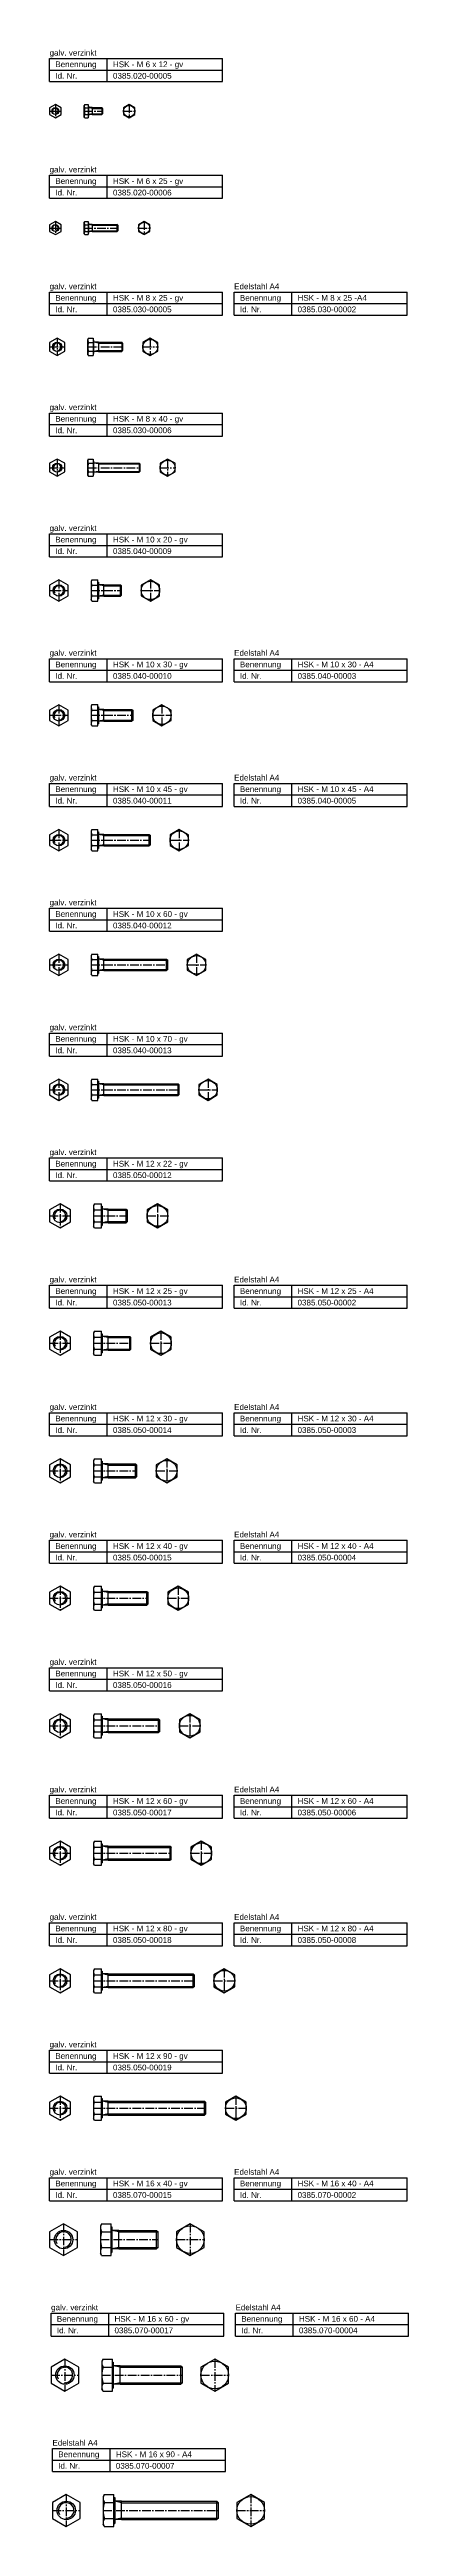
# Model space of a CAD drawing. Header units: millimetres. Extents: x -218 to 93, y 582 to 2735.
import ezdxf

# ---------------------------------------------------------------- set-up
doc = ezdxf.new("R2010")
doc.units = ezdxf.units.MM
doc.header["$LTSCALE"] = 10
doc.linetypes.add('MITTE2', pattern=[1.125, 0.75, -0.125, 0.125, -0.125])
doc.layers.add('HALFEN', color=2, linetype='CONTINUOUS')
doc.styles.add('ARIAL50', font='ARIAL.TTF', dxfattribs={"height": 5})

msp = doc.modelspace()

# ---------------------------------------------------------------- linework, layer by layer
at = {"layer": 'HALFEN'}
for p, q in [((-217.8, 2727.2), (-67.8, 2727.2)), ((-217.8, 2707.2), (-217.8, 2727.2)), ((-217.8, 2717.2), (-67.8, 2717.2)), ((-167.8, 2707.2), (-167.8, 2727.2)), ((-67.8, 2707.2), (-67.8, 2727.2)), ((-217.8, 2707.2), (-67.8, 2707.2)), ((-187.3, 2687.3), (-187.8, 2686.5)), ((-187.8, 2676.5), (-187.8, 2686.5)), ((-187.3, 2675.7), (-187.8, 2676.5)), ((-187.3, 2687.3), (-184.2, 2687.3)), ((-187.3, 2684.4), (-184.2, 2684.4)), ((-187.3, 2678.6), (-184.2, 2678.6)), ((-187.3, 2675.7), (-184.2, 2675.7)), ((-184.2, 2687.3), (-184.2, 2685.9)), ((-184.2, 2685.9), (-183.8, 2685.9)), ((-184.2, 2685.9), (-184.2, 2677)), ((-184.2, 2677), (-183.8, 2677)), ((-184.2, 2677), (-184.2, 2675.7)), ((-183.8, 2684.5), (-183.8, 2685.9)), ((-183.8, 2684.5), (-183.8, 2684.5)), ((-183.8, 2678.5), (-183.8, 2684.5)), ((-180.8, 2684.5), (-183.8, 2684.5)), ((-183.8, 2678.5), (-183.8, 2678.5)), ((-183.8, 2677), (-183.8, 2678.5)), ((-180.8, 2678.5), (-183.8, 2678.5)), ((-180.8, 2684.5), (-172.4, 2684.5)), ((-180.8, 2684.5), (-180.8, 2678.5)), ((-180.8, 2678.5), (-172.4, 2678.5)), ((-171.8, 2683.9), (-172.4, 2684.5)), ((-172.4, 2684.5), (-172.4, 2678.5)), ((-172.4, 2678.5), (-171.8, 2679.1)), ((-171.8, 2683.9), (-171.8, 2679.1)), ((-217.8, 2625.7), (-67.8, 2625.7)), ((-217.8, 2605.7), (-217.8, 2625.7)), ((-217.8, 2615.7), (-67.8, 2615.7)), ((-217.8, 2605.7), (-67.8, 2605.7)), ((-167.8, 2605.7), (-167.8, 2625.7)), ((-67.8, 2605.7), (-67.8, 2625.7)), ((-187.3, 2585.7), (-187.8, 2584.9)), ((-187.8, 2574.9), (-187.8, 2584.9)), ((-187.3, 2585.7), (-184.2, 2585.7)), ((-184.2, 2585.7), (-184.2, 2584.4)), ((-184.2, 2584.4), (-183.8, 2584.4)), ((-184.2, 2584.4), (-184.2, 2575.5)), ((-183.8, 2582.9), (-183.8, 2584.4)), ((-187.3, 2574.2), (-187.8, 2574.9)), ((-187.3, 2582.8), (-184.2, 2582.8)), ((-187.3, 2577), (-184.2, 2577)), ((-187.3, 2574.2), (-184.2, 2574.2)), ((-184.2, 2575.5), (-183.8, 2575.5)), ((-184.2, 2575.5), (-184.2, 2574.2)), ((-183.8, 2582.9), (-183.8, 2582.9)), ((-183.8, 2576.9), (-183.8, 2582.9)), ((-180.8, 2582.9), (-183.8, 2582.9)), ((-183.8, 2576.9), (-183.8, 2576.9)), ((-183.8, 2575.5), (-183.8, 2576.9)), ((-180.8, 2576.9), (-183.8, 2576.9)), ((-180.8, 2582.9), (-159.4, 2582.9)), ((-180.8, 2582.9), (-180.8, 2576.9)), ((-180.8, 2576.9), (-159.4, 2576.9)), ((-158.7, 2582.3), (-159.4, 2582.9)), ((-159.4, 2582.9), (-159.4, 2576.9)), ((-159.4, 2576.9), (-158.7, 2577.5)), ((-158.7, 2582.3), (-158.7, 2577.5)), ((-217.8, 2524.2), (-67.8, 2524.2)), ((-217.8, 2504.2), (-217.8, 2524.2)), ((-167.8, 2504.2), (-167.8, 2524.2)), ((-67.8, 2504.2), (-67.8, 2524.2)), ((-57.7, 2524.2), (92.3, 2524.2)), ((-57.7, 2504.2), (-57.7, 2524.2)), ((-7.7, 2504.2), (-7.7, 2524.2)), ((92.3, 2504.2), (92.3, 2524.2)), ((-217.8, 2514.2), (-67.8, 2514.2)), ((-217.8, 2504.2), (-67.8, 2504.2)), ((-57.7, 2514.2), (92.3, 2514.2)), ((-57.7, 2504.2), (92.3, 2504.2)), ((-184.2, 2484.2), (-184.7, 2483.1)), ((-184.7, 2470.1), (-184.7, 2483.1)), ((-184.2, 2484.2), (-180, 2484.2)), ((-184.2, 2480.4), (-180, 2480.4)), ((-180, 2484.2), (-180, 2482.5)), ((-180, 2482.5), (-180, 2470.8)), ((-180, 2482.5), (-179.4, 2482.5)), ((-179.4, 2480.6), (-179.4, 2482.5)), ((-179.4, 2472.6), (-179.4, 2480.6)), ((-175.4, 2480.6), (-179.4, 2480.6)), ((-179.4, 2480.6), (-179.4, 2480.6)), ((-175.4, 2480.6), (-155.2, 2480.6)), ((-175.4, 2480.6), (-175.4, 2472.6)), ((-154.4, 2479.9), (-155.2, 2480.6)), ((-155.2, 2480.6), (-155.2, 2472.6)), ((-154.4, 2479.9), (-154.4, 2473.4)), ((-184.2, 2469.1), (-184.7, 2470.1)), ((-184.2, 2472.9), (-180, 2472.9)), ((-184.2, 2469.1), (-180, 2469.1)), ((-180, 2470.8), (-179.4, 2470.8)), ((-180, 2470.8), (-180, 2469.1)), ((-175.4, 2472.6), (-179.4, 2472.6)), ((-179.4, 2472.6), (-179.4, 2472.6)), ((-179.4, 2470.8), (-179.4, 2472.6)), ((-175.4, 2472.6), (-155.2, 2472.6)), ((-155.2, 2472.6), (-154.4, 2473.4)), ((-217.8, 2419.1), (-67.8, 2419.1)), ((-217.8, 2399.1), (-217.8, 2419.1)), ((-167.8, 2399.1), (-167.8, 2419.1)), ((-67.8, 2399.1), (-67.8, 2419.1)), ((-217.8, 2409.1), (-67.8, 2409.1)), ((-217.8, 2399.1), (-67.8, 2399.1)), ((-184.2, 2379.1), (-184.7, 2378.1)), ((-184.7, 2365.1), (-184.7, 2378.1)), ((-184.2, 2379.1), (-180, 2379.1)), ((-184.2, 2375.4), (-180, 2375.4)), ((-180, 2379.1), (-180, 2377.4)), ((-180, 2377.4), (-180, 2365.8)), ((-180, 2377.4), (-179.4, 2377.4)), ((-179.4, 2375.6), (-179.4, 2377.4)), ((-179.4, 2367.6), (-179.4, 2375.6)), ((-179.4, 2375.6), (-179.4, 2375.6)), ((-175.4, 2375.6), (-179.4, 2375.6)), ((-175.4, 2375.6), (-140.2, 2375.6)), ((-175.4, 2375.6), (-175.4, 2367.6)), ((-140.2, 2375.6), (-140.2, 2367.6)), ((-139.4, 2374.9), (-140.2, 2375.6)), ((-140.2, 2367.6), (-139.4, 2368.4)), ((-139.4, 2374.9), (-139.4, 2368.4)), ((-184.2, 2364.1), (-184.7, 2365.1)), ((-184.2, 2367.9), (-180, 2367.9)), ((-184.2, 2364.1), (-180, 2364.1)), ((-180, 2365.8), (-180, 2364.1)), ((-180, 2365.8), (-179.4, 2365.8)), ((-179.4, 2365.8), (-179.4, 2367.6)), ((-179.4, 2367.6), (-179.4, 2367.6)), ((-175.4, 2367.6), (-179.4, 2367.6)), ((-175.4, 2367.6), (-140.2, 2367.6)), ((-217.8, 2314.1), (-67.8, 2314.1)), ((-217.8, 2294.1), (-217.8, 2314.1)), ((-217.8, 2304.1), (-67.8, 2304.1)), ((-167.8, 2294.1), (-167.8, 2314.1)), ((-67.8, 2294.1), (-67.8, 2314.1)), ((-217.8, 2294.1), (-67.8, 2294.1)), ((-181, 2274.1), (-181.7, 2272.9)), ((-181.7, 2272.9), (-181.7, 2256.9)), ((-181, 2274.1), (-175.9, 2274.1)), ((-181, 2269.5), (-175.9, 2269.5)), ((-175.9, 2272.2), (-175.9, 2274.1)), ((-175.9, 2257.6), (-175.9, 2272.2)), ((-175.9, 2272.2), (-175.3, 2272.2)), ((-175.3, 2272.2), (-175.3, 2269.9)), ((-175.3, 2269.9), (-175.3, 2259.9)), ((-170.8, 2269.9), (-175.3, 2269.9)), ((-175.3, 2269.9), (-175.3, 2269.9)), ((-170.8, 2269.9), (-156.3, 2269.9)), ((-170.8, 2259.9), (-170.8, 2269.9)), ((-156.3, 2269.9), (-155.3, 2269)), ((-156.3, 2259.9), (-156.3, 2269.9)), ((-155.3, 2260.8), (-156.3, 2259.9)), ((-155.3, 2260.8), (-155.3, 2269)), ((-181, 2255.6), (-181.7, 2256.9)), ((-181, 2260.3), (-175.9, 2260.3)), ((-181, 2255.6), (-175.9, 2255.6)), ((-175.9, 2257.6), (-175.3, 2257.6)), ((-175.9, 2255.6), (-175.9, 2257.6)), ((-170.8, 2259.9), (-175.3, 2259.9)), ((-175.3, 2259.9), (-175.3, 2257.6)), ((-175.3, 2259.9), (-175.3, 2259.9)), ((-170.8, 2259.9), (-156.3, 2259.9)), ((-217.8, 2205.6), (-67.8, 2205.6)), ((-217.8, 2185.6), (-217.8, 2205.6)), ((-167.8, 2185.6), (-167.8, 2205.6)), ((-67.8, 2185.6), (-67.8, 2205.6)), ((-57.7, 2205.6), (92.3, 2205.6)), ((-57.7, 2185.6), (-57.7, 2205.6)), ((-7.7, 2185.6), (-7.7, 2205.6)), ((92.3, 2185.6), (92.3, 2205.6)), ((-217.8, 2195.6), (-67.8, 2195.6)), ((-217.8, 2185.6), (-67.8, 2185.6)), ((-57.7, 2195.6), (92.3, 2195.6)), ((-57.7, 2185.6), (92.3, 2185.6)), ((-181, 2165.7), (-181.7, 2164.4)), ((-181.7, 2164.4), (-181.7, 2148.4)), ((-181, 2165.7), (-175.9, 2165.7)), ((-181, 2161), (-175.9, 2161)), ((-175.9, 2163.7), (-175.9, 2165.7)), ((-175.9, 2149.1), (-175.9, 2163.7)), ((-175.9, 2163.7), (-175.3, 2163.7)), ((-175.3, 2163.7), (-175.3, 2161.4)), ((-170.8, 2161.4), (-175.3, 2161.4)), ((-175.3, 2161.4), (-175.3, 2151.4)), ((-175.3, 2161.4), (-175.3, 2161.4)), ((-170.8, 2161.4), (-146.3, 2161.4)), ((-170.8, 2151.4), (-170.8, 2161.4)), ((-146.3, 2151.4), (-146.3, 2161.4)), ((-146.3, 2161.4), (-145.3, 2160.5)), ((-145.3, 2152.3), (-145.3, 2160.5)), ((-181, 2147.2), (-181.7, 2148.4)), ((-181, 2151.8), (-175.9, 2151.8)), ((-181, 2147.2), (-175.9, 2147.2)), ((-175.9, 2149.1), (-175.3, 2149.1)), ((-175.9, 2147.2), (-175.9, 2149.1)), ((-170.8, 2151.4), (-175.3, 2151.4)), ((-175.3, 2151.4), (-175.3, 2149.1)), ((-175.3, 2151.4), (-175.3, 2151.4)), ((-170.8, 2151.4), (-146.3, 2151.4)), ((-145.3, 2152.3), (-146.3, 2151.4)), ((-217.8, 2097.2), (-67.8, 2097.2)), ((-217.8, 2077.2), (-217.8, 2097.2)), ((-167.8, 2077.2), (-167.8, 2097.2)), ((-67.8, 2077.2), (-67.8, 2097.2)), ((-57.7, 2097.2), (92.3, 2097.2)), ((-57.7, 2077.2), (-57.7, 2097.2)), ((-7.7, 2077.2), (-7.7, 2097.2)), ((92.3, 2077.2), (92.3, 2097.2)), ((-217.8, 2087.2), (-67.8, 2087.2)), ((-217.8, 2077.2), (-67.8, 2077.2)), ((-57.7, 2087.2), (92.3, 2087.2)), ((-57.7, 2077.2), (92.3, 2077.2)), ((-181, 2057.2), (-181.7, 2055.9)), ((-181.7, 2055.9), (-181.7, 2039.9)), ((-181, 2057.2), (-175.9, 2057.2)), ((-181, 2052.6), (-175.9, 2052.6)), ((-175.9, 2055.2), (-175.9, 2057.2)), ((-175.9, 2040.6), (-175.9, 2055.2)), ((-175.9, 2055.2), (-175.3, 2055.2)), ((-175.3, 2055.2), (-175.3, 2052.9)), ((-170.8, 2052.9), (-175.3, 2052.9)), ((-175.3, 2052.9), (-175.3, 2052.9)), ((-175.3, 2052.9), (-175.3, 2042.9)), ((-170.8, 2052.9), (-131.3, 2052.9)), ((-170.8, 2042.9), (-170.8, 2052.9)), ((-131.3, 2042.9), (-131.3, 2052.9)), ((-131.3, 2052.9), (-130.3, 2052)), ((-130.3, 2043.9), (-130.3, 2052)), ((-181, 2038.7), (-181.7, 2039.9)), ((-181, 2043.3), (-175.9, 2043.3)), ((-181, 2038.7), (-175.9, 2038.7)), ((-175.9, 2038.7), (-175.9, 2040.6)), ((-175.9, 2040.6), (-175.3, 2040.6)), ((-170.8, 2042.9), (-175.3, 2042.9)), ((-175.3, 2042.9), (-175.3, 2042.9)), ((-175.3, 2042.9), (-175.3, 2040.6)), ((-170.8, 2042.9), (-131.3, 2042.9)), ((-130.3, 2043.9), (-131.3, 2042.9)), ((-217.8, 1988.7), (-67.8, 1988.7)), ((-217.8, 1968.7), (-217.8, 1988.7)), ((-167.8, 1968.7), (-167.8, 1988.7)), ((-67.8, 1968.7), (-67.8, 1988.7)), ((-217.8, 1978.7), (-67.8, 1978.7)), ((-217.8, 1968.7), (-67.8, 1968.7)), ((-181, 1948.7), (-181.7, 1947.5)), ((-181.7, 1947.5), (-181.7, 1931.5)), ((-181, 1948.7), (-175.9, 1948.7)), ((-181, 1944.1), (-175.9, 1944.1)), ((-175.9, 1946.8), (-175.9, 1948.7)), ((-175.9, 1946.8), (-175.3, 1946.8)), ((-175.9, 1932.1), (-175.9, 1946.8)), ((-175.3, 1946.8), (-175.3, 1944.5)), ((-170.8, 1944.5), (-175.3, 1944.5)), ((-175.3, 1944.5), (-175.3, 1934.5)), ((-175.3, 1944.5), (-175.3, 1944.5)), ((-170.8, 1944.5), (-116.3, 1944.5)), ((-170.8, 1934.5), (-170.8, 1944.5)), ((-116.3, 1944.5), (-115.3, 1943.5)), ((-116.3, 1934.5), (-116.3, 1944.5)), ((-115.3, 1935.4), (-115.3, 1943.5)), ((-181, 1930.2), (-181.7, 1931.5)), ((-181, 1934.8), (-175.9, 1934.8)), ((-181, 1930.2), (-175.9, 1930.2)), ((-175.9, 1932.1), (-175.3, 1932.1)), ((-175.9, 1930.2), (-175.9, 1932.1)), ((-170.8, 1934.5), (-175.3, 1934.5)), ((-175.3, 1934.5), (-175.3, 1932.1)), ((-175.3, 1934.5), (-175.3, 1934.5)), ((-170.8, 1934.5), (-116.3, 1934.5)), ((-115.3, 1935.4), (-116.3, 1934.5)), ((-217.8, 1880.2), (-67.8, 1880.2)), ((-217.8, 1860.2), (-217.8, 1880.2)), ((-167.8, 1860.2), (-167.8, 1880.2)), ((-67.8, 1860.2), (-67.8, 1880.2)), ((-217.8, 1870.2), (-67.8, 1870.2)), ((-217.8, 1860.2), (-67.8, 1860.2)), ((-181, 1840.2), (-181.7, 1839)), ((-181.7, 1839), (-181.7, 1823)), ((-181, 1840.2), (-175.9, 1840.2)), ((-181, 1835.6), (-175.9, 1835.6)), ((-175.9, 1838.3), (-175.9, 1840.2)), ((-175.9, 1838.3), (-175.3, 1838.3)), ((-175.9, 1823.7), (-175.9, 1838.3)), ((-175.3, 1838.3), (-175.3, 1836)), ((-170.8, 1836), (-175.3, 1836)), ((-175.3, 1836), (-175.3, 1826)), ((-175.3, 1836), (-175.3, 1836)), ((-170.8, 1836), (-106.3, 1836)), ((-170.8, 1826), (-170.8, 1836)), ((-106.3, 1836), (-105.3, 1835.1)), ((-106.3, 1826), (-106.3, 1836)), ((-105.3, 1826.9), (-105.3, 1835.1)), ((-181, 1821.7), (-181.7, 1823)), ((-181, 1826.4), (-175.9, 1826.4)), ((-181, 1821.7), (-175.9, 1821.7)), ((-175.9, 1823.7), (-175.3, 1823.7)), ((-175.9, 1821.7), (-175.9, 1823.7)), ((-170.8, 1826), (-175.3, 1826)), ((-175.3, 1826), (-175.3, 1823.7)), ((-175.3, 1826), (-175.3, 1826)), ((-170.8, 1826), (-106.3, 1826)), ((-105.3, 1826.9), (-106.3, 1826)), ((-217.8, 1771.7), (-67.8, 1771.7)), ((-217.8, 1751.7), (-217.8, 1771.7)), ((-167.8, 1751.7), (-167.8, 1771.7)), ((-67.8, 1751.7), (-67.8, 1771.7)), ((-217.8, 1761.7), (-67.8, 1761.7)), ((-217.8, 1751.7), (-67.8, 1751.7)), ((-178.9, 1731.7), (-179.7, 1730.3)), ((-179.7, 1730.3), (-179.7, 1712.3)), ((-178.9, 1731.7), (-172.8, 1731.7)), ((-178.9, 1726.5), (-172.8, 1726.5)), ((-172.8, 1729.7), (-172.8, 1731.7)), ((-172.8, 1713), (-172.8, 1729.7)), ((-172.8, 1729.7), (-172.2, 1729.7)), ((-172.2, 1729.7), (-172.2, 1727.3)), ((-166.9, 1727.3), (-172.2, 1727.3)), ((-172.2, 1727.3), (-172.2, 1727.3)), ((-172.2, 1727.3), (-172.2, 1715.3)), ((-166.9, 1727.3), (-151.3, 1727.3)), ((-166.9, 1715.3), (-166.9, 1727.3)), ((-151.3, 1715.3), (-151.3, 1727.3)), ((-151.3, 1727.3), (-150.2, 1726.3)), ((-150.2, 1716.4), (-150.2, 1726.3)), ((-178.9, 1711), (-179.7, 1712.3)), ((-178.9, 1716.1), (-172.8, 1716.1)), ((-178.9, 1711), (-172.8, 1711)), ((-172.8, 1711), (-172.8, 1713)), ((-172.8, 1713), (-172.2, 1713)), ((-166.9, 1715.3), (-172.2, 1715.3)), ((-172.2, 1715.3), (-172.2, 1713)), ((-172.2, 1715.3), (-172.2, 1715.3)), ((-166.9, 1715.3), (-151.3, 1715.3)), ((-150.2, 1716.4), (-151.3, 1715.3)), ((-217.8, 1661), (-67.8, 1661)), ((-217.8, 1641), (-217.8, 1661)), ((-167.8, 1641), (-167.8, 1661)), ((-67.8, 1641), (-67.8, 1661)), ((-57.7, 1641), (-57.7, 1661)), ((-57.7, 1661), (92.3, 1661)), ((-7.7, 1641), (-7.7, 1661)), ((92.3, 1641), (92.3, 1661)), ((-217.8, 1651), (-67.8, 1651)), ((-217.8, 1641), (-67.8, 1641)), ((-57.7, 1651), (92.3, 1651)), ((-57.7, 1641), (92.3, 1641)), ((-178.9, 1621), (-179.7, 1619.6)), ((-179.7, 1619.6), (-179.7, 1601.6)), ((-178.9, 1621), (-172.8, 1621)), ((-178.9, 1615.8), (-172.8, 1615.8)), ((-172.8, 1618.9), (-172.8, 1621)), ((-172.8, 1602.2), (-172.8, 1618.9)), ((-172.8, 1618.9), (-172.2, 1618.9)), ((-172.2, 1618.9), (-172.2, 1616.6)), ((-166.9, 1616.6), (-172.2, 1616.6)), ((-172.2, 1616.6), (-172.2, 1616.6)), ((-172.2, 1616.6), (-172.2, 1604.6)), ((-166.9, 1616.6), (-148.3, 1616.6)), ((-166.9, 1604.6), (-166.9, 1616.6)), ((-148.3, 1616.6), (-147.2, 1615.5)), ((-148.3, 1604.6), (-148.3, 1616.6)), ((-147.2, 1605.6), (-147.2, 1615.5)), ((-178.9, 1600.2), (-179.7, 1601.6)), ((-178.9, 1605.4), (-172.8, 1605.4)), ((-178.9, 1600.2), (-172.8, 1600.2)), ((-172.8, 1600.2), (-172.8, 1602.2)), ((-172.8, 1602.2), (-172.2, 1602.2)), ((-166.9, 1604.6), (-172.2, 1604.6)), ((-172.2, 1604.6), (-172.2, 1602.2)), ((-172.2, 1604.6), (-172.2, 1604.6)), ((-166.9, 1604.6), (-148.3, 1604.6)), ((-147.2, 1605.6), (-148.3, 1604.6)), ((-217.8, 1550.2), (-67.8, 1550.2)), ((-217.8, 1530.2), (-217.8, 1550.2)), ((-167.8, 1530.2), (-167.8, 1550.2)), ((-67.8, 1530.2), (-67.8, 1550.2)), ((-57.7, 1550.2), (92.3, 1550.2)), ((-57.7, 1530.2), (-57.7, 1550.2)), ((-7.7, 1530.2), (-7.7, 1550.2)), ((92.3, 1530.2), (92.3, 1550.2)), ((-217.8, 1540.2), (-67.8, 1540.2)), ((-217.8, 1530.2), (-67.8, 1530.2)), ((-57.7, 1540.2), (92.3, 1540.2)), ((-57.7, 1530.2), (92.3, 1530.2)), ((-178.9, 1510.2), (-179.7, 1508.8)), ((-179.7, 1508.8), (-179.7, 1490.8)), ((-178.9, 1510.2), (-172.8, 1510.2)), ((-172.8, 1508.1), (-172.8, 1510.2)), ((-172.8, 1491.5), (-172.8, 1508.1)), ((-172.8, 1508.1), (-172.2, 1508.1)), ((-172.2, 1508.1), (-172.2, 1505.8)), ((-178.9, 1489.4), (-179.7, 1490.8)), ((-178.9, 1505), (-172.8, 1505)), ((-178.9, 1494.6), (-172.8, 1494.6)), ((-178.9, 1489.4), (-172.8, 1489.4)), ((-172.8, 1489.4), (-172.8, 1491.5)), ((-172.8, 1491.5), (-172.2, 1491.5)), ((-172.2, 1505.8), (-172.2, 1493.8)), ((-172.2, 1505.8), (-172.2, 1505.8)), ((-166.9, 1505.8), (-172.2, 1505.8)), ((-172.2, 1493.8), (-172.2, 1493.8)), ((-172.2, 1493.8), (-172.2, 1491.5)), ((-166.9, 1493.8), (-172.2, 1493.8)), ((-166.9, 1505.8), (-143.3, 1505.8)), ((-166.9, 1493.8), (-166.9, 1505.8)), ((-166.9, 1493.8), (-143.3, 1493.8)), ((-143.3, 1493.8), (-143.3, 1505.8)), ((-143.3, 1505.8), (-142.2, 1504.7)), ((-142.2, 1494.8), (-143.3, 1493.8)), ((-142.2, 1494.8), (-142.2, 1504.7)), ((-217.8, 1439.4), (-67.8, 1439.4)), ((-217.8, 1419.4), (-217.8, 1439.4)), ((-217.8, 1429.4), (-67.8, 1429.4)), ((-167.8, 1419.4), (-167.8, 1439.4)), ((-67.8, 1419.4), (-67.8, 1439.4)), ((-57.7, 1439.4), (92.3, 1439.4)), ((-57.7, 1419.4), (-57.7, 1439.4)), ((-57.7, 1429.4), (92.3, 1429.4)), ((-7.7, 1419.4), (-7.7, 1439.4)), ((92.3, 1419.4), (92.3, 1439.4)), ((-217.8, 1419.4), (-67.8, 1419.4)), ((-178.9, 1399.4), (-179.7, 1398)), ((-178.9, 1399.4), (-172.8, 1399.4)), ((-172.8, 1397.3), (-172.8, 1399.4)), ((-57.7, 1419.4), (92.3, 1419.4)), ((-179.7, 1398), (-179.7, 1380)), ((-178.9, 1378.6), (-179.7, 1380)), ((-178.9, 1394.2), (-172.8, 1394.2)), ((-178.9, 1383.8), (-172.8, 1383.8)), ((-178.9, 1378.6), (-172.8, 1378.6)), ((-172.8, 1380.7), (-172.8, 1397.3)), ((-172.8, 1397.3), (-172.2, 1397.3)), ((-172.8, 1378.6), (-172.8, 1380.7)), ((-172.8, 1380.7), (-172.2, 1380.7)), ((-172.2, 1397.3), (-172.2, 1395)), ((-172.2, 1395), (-172.2, 1383)), ((-172.2, 1395), (-172.2, 1395)), ((-166.9, 1395), (-172.2, 1395)), ((-172.2, 1383), (-172.2, 1383)), ((-172.2, 1383), (-172.2, 1380.7)), ((-166.9, 1383), (-172.2, 1383)), ((-166.9, 1395), (-133.3, 1395)), ((-166.9, 1383), (-166.9, 1395)), ((-166.9, 1383), (-133.3, 1383)), ((-133.3, 1395), (-132.2, 1393.9)), ((-133.3, 1383), (-133.3, 1395)), ((-132.2, 1384.1), (-133.3, 1383)), ((-132.2, 1384.1), (-132.2, 1393.9)), ((-217.8, 1328.6), (-67.8, 1328.6)), ((-217.8, 1308.6), (-217.8, 1328.6)), ((-217.8, 1318.6), (-67.8, 1318.6)), ((-167.8, 1308.6), (-167.8, 1328.6)), ((-67.8, 1308.6), (-67.8, 1328.6)), ((-217.8, 1308.6), (-67.8, 1308.6)), ((-178.9, 1288.6), (-179.7, 1287.2)), ((-179.7, 1287.2), (-179.7, 1269.2)), ((-178.9, 1288.6), (-172.8, 1288.6)), ((-178.9, 1283.4), (-172.8, 1283.4)), ((-178.9, 1273), (-172.8, 1273)), ((-172.8, 1286.5), (-172.8, 1288.6)), ((-172.8, 1269.9), (-172.8, 1286.5)), ((-172.8, 1286.5), (-172.2, 1286.5)), ((-172.2, 1286.5), (-172.2, 1284.2)), ((-166.9, 1284.2), (-172.2, 1284.2)), ((-172.2, 1284.2), (-172.2, 1284.2)), ((-172.2, 1284.2), (-172.2, 1272.2)), ((-166.9, 1272.2), (-172.2, 1272.2)), ((-172.2, 1272.2), (-172.2, 1269.9)), ((-172.2, 1272.2), (-172.2, 1272.2)), ((-166.9, 1284.2), (-123.3, 1284.2)), ((-166.9, 1272.2), (-166.9, 1284.2)), ((-166.9, 1272.2), (-123.3, 1272.2)), ((-123.3, 1284.2), (-122.2, 1283.1)), ((-123.3, 1272.2), (-123.3, 1284.2)), ((-122.2, 1273.3), (-123.3, 1272.2)), ((-122.2, 1273.3), (-122.2, 1283.1)), ((-178.9, 1267.8), (-179.7, 1269.2)), ((-178.9, 1267.8), (-172.8, 1267.8)), ((-172.8, 1267.8), (-172.8, 1269.9)), ((-172.8, 1269.9), (-172.2, 1269.9)), ((-217.8, 1217.8), (-67.8, 1217.8)), ((-217.8, 1197.8), (-217.8, 1217.8)), ((-217.8, 1207.8), (-67.8, 1207.8)), ((-167.8, 1197.8), (-167.8, 1217.8)), ((-67.8, 1197.8), (-67.8, 1217.8)), ((-57.7, 1217.8), (92.3, 1217.8)), ((-57.7, 1197.8), (-57.7, 1217.8)), ((-57.7, 1207.8), (92.3, 1207.8)), ((-7.7, 1197.8), (-7.7, 1217.8)), ((92.3, 1197.8), (92.3, 1217.8)), ((-217.8, 1197.8), (-67.8, 1197.8)), ((-57.7, 1197.8), (92.3, 1197.8)), ((-178.9, 1177.8), (-179.7, 1176.4)), ((-179.7, 1176.4), (-179.7, 1158.4)), ((-178.9, 1177.8), (-172.8, 1177.8)), ((-178.9, 1172.6), (-172.8, 1172.6)), ((-172.8, 1175.7), (-172.8, 1177.8)), ((-172.8, 1159.1), (-172.8, 1175.7)), ((-172.8, 1175.7), (-172.2, 1175.7)), ((-172.2, 1175.7), (-172.2, 1173.4)), ((-166.9, 1173.4), (-172.2, 1173.4)), ((-172.2, 1173.4), (-172.2, 1173.4)), ((-172.2, 1173.4), (-172.2, 1161.4)), ((-166.9, 1173.4), (-113.3, 1173.4)), ((-166.9, 1161.4), (-166.9, 1173.4)), ((-113.3, 1173.4), (-112.2, 1172.3)), ((-113.3, 1161.4), (-113.3, 1173.4)), ((-112.2, 1162.5), (-113.3, 1161.4)), ((-112.2, 1162.5), (-112.2, 1172.3)), ((-178.9, 1157), (-179.7, 1158.4)), ((-178.9, 1162.2), (-172.8, 1162.2)), ((-178.9, 1157), (-172.8, 1157)), ((-172.8, 1157), (-172.8, 1159.1)), ((-172.8, 1159.1), (-172.2, 1159.1)), ((-166.9, 1161.4), (-172.2, 1161.4)), ((-172.2, 1161.4), (-172.2, 1159.1)), ((-172.2, 1161.4), (-172.2, 1161.4)), ((-166.9, 1161.4), (-113.3, 1161.4)), ((-217.8, 1107), (-67.8, 1107)), ((-217.8, 1087), (-217.8, 1107)), ((-167.8, 1087), (-167.8, 1107)), ((-67.8, 1087), (-67.8, 1107)), ((-57.7, 1107), (92.3, 1107)), ((-57.7, 1087), (-57.7, 1107)), ((-7.7, 1087), (-7.7, 1107)), ((92.3, 1087), (92.3, 1107)), ((-217.8, 1097), (-67.8, 1097)), ((-217.8, 1087), (-67.8, 1087)), ((-57.7, 1097), (92.3, 1097)), ((-57.7, 1087), (92.3, 1087)), ((-178.9, 1067), (-179.7, 1065.6)), ((-179.7, 1065.6), (-179.7, 1047.6)), ((-178.9, 1067), (-172.8, 1067)), ((-178.9, 1061.8), (-172.8, 1061.8)), ((-172.8, 1064.9), (-172.8, 1067)), ((-172.8, 1048.3), (-172.8, 1064.9)), ((-172.8, 1064.9), (-172.2, 1064.9)), ((-172.2, 1064.9), (-172.2, 1062.6)), ((-166.9, 1062.6), (-172.2, 1062.6)), ((-172.2, 1062.6), (-172.2, 1062.6)), ((-172.2, 1062.6), (-172.2, 1050.6)), ((-166.9, 1062.6), (-93.3, 1062.6)), ((-166.9, 1050.6), (-166.9, 1062.6)), ((-93.3, 1050.6), (-93.3, 1062.6)), ((-93.3, 1062.6), (-92.2, 1061.5)), ((-92.2, 1051.7), (-92.2, 1061.5)), ((-178.9, 1046.2), (-179.7, 1047.6)), ((-178.9, 1051.4), (-172.8, 1051.4)), ((-178.9, 1046.2), (-172.8, 1046.2)), ((-172.8, 1046.2), (-172.8, 1048.3)), ((-172.8, 1048.3), (-172.2, 1048.3)), ((-166.9, 1050.6), (-172.2, 1050.6)), ((-172.2, 1050.6), (-172.2, 1048.3)), ((-172.2, 1050.6), (-172.2, 1050.6)), ((-166.9, 1050.6), (-93.3, 1050.6)), ((-92.2, 1051.7), (-93.3, 1050.6)), ((-217.8, 996.2), (-67.8, 996.2)), ((-217.8, 976.2), (-217.8, 996.2)), ((-167.8, 976.2), (-167.8, 996.2)), ((-67.8, 976.2), (-67.8, 996.2)), ((-217.8, 986.2), (-67.8, 986.2)), ((-217.8, 976.2), (-67.8, 976.2)), ((-178.9, 956.2), (-179.7, 954.8)), ((-179.7, 954.8), (-179.7, 936.8)), ((-178.9, 956.2), (-172.8, 956.2)), ((-178.9, 951), (-172.8, 951)), ((-172.8, 954.2), (-172.8, 956.2)), ((-172.8, 937.5), (-172.8, 954.2)), ((-172.8, 954.2), (-172.2, 954.2)), ((-172.2, 954.2), (-172.2, 951.8)), ((-172.2, 951.8), (-172.2, 939.8)), ((-172.2, 951.8), (-172.2, 951.8)), ((-166.9, 951.8), (-172.2, 951.8)), ((-166.9, 951.8), (-83.3, 951.8)), ((-166.9, 939.8), (-166.9, 951.8)), ((-83.3, 939.8), (-83.3, 951.8)), ((-83.3, 951.8), (-82.2, 950.8)), ((-82.2, 940.9), (-82.2, 950.8)), ((-178.9, 935.4), (-179.7, 936.8)), ((-178.9, 940.6), (-172.8, 940.6)), ((-178.9, 935.4), (-172.8, 935.4)), ((-172.8, 937.5), (-172.2, 937.5)), ((-172.8, 935.4), (-172.8, 937.5)), ((-172.2, 939.8), (-172.2, 937.5)), ((-172.2, 939.8), (-172.2, 939.8)), ((-166.9, 939.8), (-172.2, 939.8)), ((-166.9, 939.8), (-83.3, 939.8)), ((-82.2, 940.9), (-83.3, 939.8)), ((-217.8, 885.4), (-67.8, 885.4)), ((-217.8, 865.4), (-217.8, 885.4)), ((-167.8, 865.4), (-167.8, 885.4)), ((-67.8, 865.4), (-67.8, 885.4)), ((-57.7, 865.4), (-57.7, 885.4)), ((-57.7, 885.4), (92.3, 885.4)), ((-7.7, 865.4), (-7.7, 885.4)), ((92.3, 865.4), (92.3, 885.4)), ((-217.8, 875.4), (-67.8, 875.4)), ((-217.8, 865.4), (-67.8, 865.4)), ((-57.7, 875.4), (92.3, 875.4)), ((-57.7, 865.4), (92.3, 865.4)), ((-172.7, 845.4), (-173.7, 843.6)), ((-173.7, 843.6), (-173.7, 819.6)), ((-172.7, 845.4), (-164.5, 845.4)), ((-164.5, 842.8), (-164.5, 845.4)), ((-164.5, 820.3), (-164.5, 842.8)), ((-164.5, 842.8), (-163.7, 842.8)), ((-163.7, 842.8), (-163.7, 839.6)), ((-163.7, 839.6), (-163.7, 823.6)), ((-163.7, 839.6), (-163.7, 839.6)), ((-157.7, 839.6), (-163.7, 839.6)), ((-157.7, 839.6), (-125, 839.6)), ((-157.7, 823.6), (-157.7, 839.6)), ((-125, 823.6), (-125, 839.6)), ((-125, 839.6), (-123.7, 838.4)), ((-172.7, 817.7), (-173.7, 819.6)), ((-172.7, 838.5), (-164.5, 838.5)), ((-172.7, 824.7), (-164.5, 824.7)), ((-164.5, 820.3), (-163.7, 820.3)), ((-164.5, 817.7), (-164.5, 820.3)), ((-163.7, 823.6), (-163.7, 820.3)), ((-163.7, 823.6), (-163.7, 823.6)), ((-157.7, 823.6), (-163.7, 823.6)), ((-157.7, 823.6), (-125, 823.6)), ((-123.7, 824.8), (-125, 823.6)), ((-123.7, 824.8), (-123.7, 838.4)), ((-172.7, 817.7), (-164.5, 817.7)), ((-216.5, 767.7), (-66.5, 767.7)), ((-216.5, 747.7), (-216.5, 767.7)), ((-216.5, 757.7), (-66.5, 757.7)), ((-166.5, 747.7), (-166.5, 767.7)), ((-66.5, 747.7), (-66.5, 767.7)), ((-56.5, 767.7), (93.5, 767.7)), ((-56.5, 747.7), (-56.5, 767.7)), ((-56.5, 757.7), (93.5, 757.7)), ((-6.5, 747.7), (-6.5, 767.7)), ((93.5, 747.7), (93.5, 767.7)), ((-216.5, 747.7), (-66.5, 747.7)), ((-56.5, 747.7), (93.5, 747.7)), ((-171.5, 727.7), (-172.5, 725.9)), ((-172.5, 725.9), (-172.5, 701.9)), ((-171.5, 727.7), (-163.3, 727.7)), ((-171.5, 720.8), (-163.3, 720.8)), ((-163.3, 725.1), (-163.3, 727.7)), ((-163.3, 702.6), (-163.3, 725.1)), ((-163.3, 725.1), (-162.5, 725.1)), ((-162.5, 725.1), (-162.5, 721.9)), ((-162.5, 721.9), (-162.5, 721.9)), ((-162.5, 721.9), (-162.5, 705.9)), ((-156.5, 721.9), (-162.5, 721.9)), ((-156.5, 721.9), (-103.8, 721.9)), ((-156.5, 705.9), (-156.5, 721.9)), ((-103.8, 705.9), (-103.8, 721.9)), ((-103.8, 721.9), (-102.5, 720.6)), ((-102.5, 707.1), (-102.5, 720.6)), ((-171.5, 700), (-172.5, 701.9)), ((-171.5, 706.9), (-163.3, 706.9)), ((-171.5, 700), (-163.3, 700)), ((-163.3, 702.6), (-162.5, 702.6)), ((-163.3, 700), (-163.3, 702.6)), ((-162.5, 705.9), (-162.5, 702.6)), ((-162.5, 705.9), (-162.5, 705.9)), ((-156.5, 705.9), (-162.5, 705.9)), ((-156.5, 705.9), (-103.8, 705.9)), ((-102.5, 707.1), (-103.8, 705.9)), ((-215.3, 650), (-65.3, 650)), ((-215.3, 630), (-215.3, 650)), ((-165.3, 630), (-165.3, 650)), ((-65.3, 630), (-65.3, 650)), ((-215.3, 640), (-65.3, 640)), ((-215.3, 630), (-65.3, 630)), ((-170.3, 610), (-171.3, 608.2)), ((-171.3, 608.2), (-171.3, 584.2)), ((-170.3, 610), (-162.1, 610)), ((-170.3, 603.1), (-162.1, 603.1)), ((-162.1, 607.4), (-162.1, 610)), ((-162.1, 584.9), (-162.1, 607.4)), ((-162.1, 607.4), (-161.3, 607.4)), ((-161.3, 607.4), (-161.3, 604.2)), ((-161.3, 604.2), (-161.3, 604.2)), ((-161.3, 604.2), (-161.3, 588.2)), ((-155.3, 604.2), (-161.3, 604.2)), ((-155.3, 604.2), (-72.6, 604.2)), ((-155.3, 588.2), (-155.3, 604.2)), ((-72.6, 588.2), (-72.6, 604.2)), ((-72.6, 604.2), (-71.3, 602.9)), ((-71.3, 589.4), (-71.3, 602.9)), ((-170.3, 582.3), (-171.3, 584.2)), ((-170.3, 589.2), (-162.1, 589.2)), ((-170.3, 582.3), (-162.1, 582.3)), ((-162.1, 584.9), (-161.3, 584.9)), ((-162.1, 582.3), (-162.1, 584.9)), ((-161.3, 588.2), (-161.3, 584.9)), ((-161.3, 588.2), (-161.3, 588.2)), ((-155.3, 588.2), (-161.3, 588.2)), ((-155.3, 588.2), (-72.6, 588.2)), ((-71.3, 589.4), (-72.6, 588.2))]:
    msp.add_line(p, q, dxfattribs=at)
at = {"layer": 'HALFEN', "color": 1, "linetype": 'MITTE2'}
for p, q in [((-217.8, 2681.5), (-207.8, 2681.5)), ((-212.8, 2687.2), (-212.8, 2675.7)), ((-187.8, 2681.5), (-171.8, 2681.5)), ((-153.7, 2681.5), (-143.8, 2681.5)), ((-148.8, 2687.2), (-148.8, 2675.7)), ((-212.8, 2585.7), (-212.8, 2574.2)), ((-135.7, 2585.7), (-135.7, 2574.2)), ((-217.8, 2579.9), (-207.8, 2579.9)), ((-187.8, 2579.9), (-158.7, 2579.9)), ((-140.7, 2579.9), (-130.7, 2579.9)), ((-217.8, 2476.6), (-204.7, 2476.6)), ((-211.2, 2484.2), (-211.2, 2469.1)), ((-184.7, 2476.6), (-154.4, 2476.6)), ((-136.9, 2476.6), (-123.9, 2476.6)), ((-130.4, 2484.2), (-130.4, 2469.1)), ((-217.8, 2371.6), (-204.7, 2371.6)), ((-211.2, 2379.1), (-211.2, 2364.1)), ((-184.7, 2371.6), (-139.4, 2371.6)), ((-121.9, 2371.6), (-108.9, 2371.6)), ((-115.4, 2379.1), (-115.4, 2364.1)), ((-217.8, 2264.9), (-201.7, 2264.9)), ((-209.7, 2274.1), (-209.7, 2255.7)), ((-181.7, 2264.9), (-155.3, 2264.9)), ((-138.3, 2264.9), (-122.3, 2264.9)), ((-130.3, 2274.1), (-130.3, 2255.7)), ((-217.8, 2156.4), (-201.7, 2156.4)), ((-209.7, 2165.6), (-209.7, 2147.2)), ((-181.7, 2156.4), (-145.3, 2156.4)), ((-128.3, 2156.4), (-112.3, 2156.4)), ((-120.3, 2165.6), (-120.3, 2147.2)), ((-217.8, 2047.9), (-201.7, 2047.9)), ((-209.7, 2057.2), (-209.7, 2038.7)), ((-181.7, 2047.9), (-130.3, 2047.9)), ((-113.3, 2047.9), (-97.3, 2047.9)), ((-105.3, 2057.2), (-105.3, 2038.7)), ((-217.8, 1939.5), (-201.7, 1939.5)), ((-209.7, 1948.7), (-209.7, 1930.2)), ((-181.7, 1939.5), (-115.3, 1939.5)), ((-98.3, 1939.5), (-82.3, 1939.5)), ((-90.3, 1948.7), (-90.3, 1930.2)), ((-217.8, 1831), (-201.7, 1831)), ((-209.7, 1840.2), (-209.7, 1821.7)), ((-181.7, 1831), (-105.3, 1831)), ((-88.3, 1831), (-72.3, 1831)), ((-80.3, 1840.2), (-80.3, 1821.7)), ((-208.7, 1731.7), (-208.7, 1711)), ((-124.2, 1731.7), (-124.2, 1711)), ((-217.8, 1721.3), (-199.7, 1721.3)), ((-179.7, 1721.3), (-150.2, 1721.3)), ((-133.2, 1721.3), (-115.2, 1721.3)), ((-208.7, 1621), (-208.7, 1600.2)), ((-121.2, 1621), (-121.2, 1600.2)), ((-217.8, 1610.6), (-199.7, 1610.6)), ((-179.7, 1610.6), (-147.2, 1610.6)), ((-130.2, 1610.6), (-112.2, 1610.6)), ((-208.7, 1510.2), (-208.7, 1489.4)), ((-116.2, 1510.2), (-116.2, 1489.4)), ((-217.8, 1499.8), (-199.7, 1499.8)), ((-179.7, 1499.8), (-142.2, 1499.8)), ((-125.2, 1499.8), (-107.2, 1499.8)), ((-208.7, 1399.4), (-208.7, 1378.6)), ((-106.2, 1399.4), (-106.2, 1378.6)), ((-217.8, 1389), (-199.7, 1389)), ((-179.7, 1389), (-132.2, 1389)), ((-115.2, 1389), (-97.2, 1389)), ((-217.8, 1278.2), (-199.7, 1278.2)), ((-208.7, 1288.6), (-208.7, 1267.8)), ((-179.7, 1278.2), (-122.2, 1278.2)), ((-105.2, 1278.2), (-87.2, 1278.2)), ((-96.2, 1288.6), (-96.2, 1267.8)), ((-217.8, 1167.4), (-199.7, 1167.4)), ((-208.7, 1177.8), (-208.7, 1157)), ((-179.7, 1167.4), (-112.2, 1167.4)), ((-95.2, 1167.4), (-77.2, 1167.4)), ((-86.2, 1177.8), (-86.2, 1157)), ((-217.8, 1056.6), (-199.7, 1056.6)), ((-208.7, 1067), (-208.7, 1046.2)), ((-179.7, 1056.6), (-92.2, 1056.6)), ((-75.2, 1056.6), (-57.2, 1056.6)), ((-66.2, 1067), (-66.2, 1046.2)), ((-208.7, 956.2), (-208.7, 935.4)), ((-56.2, 956.2), (-56.2, 935.4)), ((-217.8, 945.8), (-199.7, 945.8)), ((-179.7, 945.8), (-82.2, 945.8)), ((-65.2, 945.8), (-47.2, 945.8)), ((-205.7, 845.4), (-205.7, 817.7)), ((-95.7, 845.4), (-95.7, 817.7)), ((-217.8, 831.6), (-193.7, 831.6)), ((-173.7, 831.6), (-123.7, 831.6)), ((-107.7, 831.6), (-83.7, 831.6)), ((-216.5, 713.9), (-192.5, 713.9)), ((-204.5, 727.7), (-204.5, 700)), ((-172.5, 713.9), (-102.5, 713.9)), ((-86.5, 713.9), (-62.5, 713.9)), ((-74.5, 727.7), (-74.5, 700)), ((-203.3, 610), (-203.3, 582.3)), ((-43.3, 610), (-43.3, 582.3)), ((-215.3, 596.2), (-191.3, 596.2)), ((-171.3, 596.2), (-71.3, 596.2)), ((-55.3, 596.2), (-31.3, 596.2))]:
    msp.add_line(p, q, dxfattribs=at)
at = {"layer": 'HALFEN', "color": 1}
for p, q in [((-180.8, 2683.9), (-183.8, 2684.5)), ((-180.8, 2679.1), (-183.8, 2678.5)), ((-180.8, 2683.9), (-171.8, 2683.9)), ((-180.8, 2679.1), (-171.8, 2679.1)), ((-180.8, 2582.3), (-183.8, 2582.9)), ((-180.8, 2577.5), (-183.8, 2576.9)), ((-180.8, 2582.3), (-158.7, 2582.3)), ((-180.8, 2577.5), (-158.7, 2577.5)), ((-175.4, 2479.9), (-179.4, 2480.6)), ((-175.4, 2479.9), (-154.4, 2479.9)), ((-175.4, 2473.4), (-179.4, 2472.6)), ((-175.4, 2473.4), (-154.4, 2473.4)), ((-175.4, 2374.9), (-179.4, 2375.6)), ((-175.4, 2368.4), (-179.4, 2367.6)), ((-175.4, 2374.9), (-139.4, 2374.9)), ((-175.4, 2368.4), (-139.4, 2368.4)), ((-170.8, 2269), (-175.3, 2269.9)), ((-170.8, 2260.8), (-175.3, 2259.9)), ((-170.8, 2269), (-155.3, 2269)), ((-170.8, 2260.8), (-155.3, 2260.8)), ((-170.8, 2160.5), (-175.3, 2161.4)), ((-170.8, 2160.5), (-145.3, 2160.5)), ((-170.8, 2152.3), (-175.3, 2151.4)), ((-170.8, 2152.3), (-145.3, 2152.3)), ((-170.8, 2052), (-175.3, 2052.9)), ((-170.8, 2052), (-130.3, 2052)), ((-170.8, 2043.9), (-175.3, 2042.9)), ((-170.8, 2043.9), (-130.3, 2043.9)), ((-170.8, 1943.5), (-175.3, 1944.5)), ((-170.8, 1943.5), (-115.3, 1943.5)), ((-170.8, 1935.4), (-175.3, 1934.5)), ((-170.8, 1935.4), (-115.3, 1935.4)), ((-170.8, 1835.1), (-175.3, 1836)), ((-170.8, 1835.1), (-105.3, 1835.1)), ((-170.8, 1826.9), (-175.3, 1826)), ((-170.8, 1826.9), (-105.3, 1826.9)), ((-166.9, 1726.3), (-172.2, 1727.3)), ((-166.9, 1726.3), (-150.2, 1726.3)), ((-166.9, 1716.4), (-172.2, 1715.3)), ((-166.9, 1716.4), (-150.2, 1716.4)), ((-166.9, 1615.5), (-172.2, 1616.6)), ((-166.9, 1615.5), (-147.2, 1615.5)), ((-166.9, 1605.6), (-172.2, 1604.6)), ((-166.9, 1605.6), (-147.2, 1605.6)), ((-166.9, 1504.7), (-172.2, 1505.8)), ((-166.9, 1494.8), (-172.2, 1493.8)), ((-166.9, 1504.7), (-142.2, 1504.7)), ((-166.9, 1494.8), (-142.2, 1494.8)), ((-166.9, 1393.9), (-172.2, 1395)), ((-166.9, 1384.1), (-172.2, 1383)), ((-166.9, 1393.9), (-132.2, 1393.9)), ((-166.9, 1384.1), (-132.2, 1384.1)), ((-166.9, 1283.1), (-172.2, 1284.2)), ((-166.9, 1273.3), (-172.2, 1272.2)), ((-166.9, 1283.1), (-122.2, 1283.1)), ((-166.9, 1273.3), (-122.2, 1273.3)), ((-166.9, 1172.3), (-172.2, 1173.4)), ((-166.9, 1162.5), (-172.2, 1161.4)), ((-166.9, 1172.3), (-112.2, 1172.3)), ((-166.9, 1162.5), (-112.2, 1162.5)), ((-166.9, 1061.5), (-172.2, 1062.6)), ((-166.9, 1061.5), (-92.2, 1061.5)), ((-166.9, 1051.7), (-172.2, 1050.6)), ((-166.9, 1051.7), (-92.2, 1051.7)), ((-166.9, 950.8), (-172.2, 951.8)), ((-166.9, 950.8), (-82.2, 950.8)), ((-166.9, 940.9), (-172.2, 939.8)), ((-166.9, 940.9), (-82.2, 940.9)), ((-157.7, 838.4), (-163.7, 839.6)), ((-157.7, 824.8), (-163.7, 823.6)), ((-157.7, 838.4), (-123.7, 838.4)), ((-157.7, 824.8), (-123.7, 824.8)), ((-156.5, 720.6), (-162.5, 721.9)), ((-156.5, 720.6), (-102.5, 720.6)), ((-156.5, 707.1), (-162.5, 705.9)), ((-156.5, 707.1), (-102.5, 707.1)), ((-155.3, 602.9), (-161.3, 604.2)), ((-155.3, 602.9), (-71.3, 602.9)), ((-155.3, 589.4), (-161.3, 588.2)), ((-155.3, 589.4), (-71.3, 589.4))]:
    msp.add_line(p, q, dxfattribs=at)
at = {"layer": 'HALFEN'}
for points in [[(-217.8, 2678.6), (-212.8, 2675.7), (-207.8, 2678.6), (-207.8, 2684.4), (-212.8, 2687.2), (-217.8, 2684.4)], [(-153.7, 2678.6), (-148.8, 2675.7), (-143.8, 2678.6), (-143.8, 2684.4), (-148.8, 2687.2), (-153.7, 2684.4)], [(-217.8, 2577), (-212.8, 2574.2), (-207.8, 2577), (-207.8, 2582.8), (-212.8, 2585.7), (-217.8, 2582.8)], [(-140.7, 2577), (-135.7, 2574.2), (-130.7, 2577), (-130.7, 2582.8), (-135.7, 2585.7), (-140.7, 2582.8)], [(-217.8, 2472.9), (-211.2, 2469.1), (-204.7, 2472.9), (-204.7, 2480.4), (-211.2, 2484.2), (-217.8, 2480.4)], [(-136.9, 2472.9), (-130.4, 2469.1), (-123.9, 2472.9), (-123.9, 2480.4), (-130.4, 2484.2), (-136.9, 2480.4)], [(-217.8, 2367.9), (-211.2, 2364.1), (-204.7, 2367.9), (-204.7, 2375.4), (-211.2, 2379.1), (-217.8, 2375.4)], [(-121.9, 2367.9), (-115.4, 2364.1), (-108.9, 2367.9), (-108.9, 2375.4), (-115.4, 2379.1), (-121.9, 2375.4)], [(-217.8, 2260.3), (-209.7, 2255.7), (-201.7, 2260.3), (-201.7, 2269.5), (-209.7, 2274.1), (-217.8, 2269.5)], [(-138.3, 2260.3), (-130.3, 2255.7), (-122.3, 2260.3), (-122.3, 2269.5), (-130.3, 2274.1), (-138.3, 2269.5)], [(-217.8, 2151.8), (-209.7, 2147.2), (-201.7, 2151.8), (-201.7, 2161), (-209.7, 2165.6), (-217.8, 2161)], [(-128.3, 2151.8), (-120.3, 2147.2), (-112.3, 2151.8), (-112.3, 2161), (-120.3, 2165.6), (-128.3, 2161)], [(-217.8, 2043.3), (-209.7, 2038.7), (-201.7, 2043.3), (-201.7, 2052.6), (-209.7, 2057.2), (-217.8, 2052.6)], [(-113.3, 2043.3), (-105.3, 2038.7), (-97.3, 2043.3), (-97.3, 2052.6), (-105.3, 2057.2), (-113.3, 2052.6)], [(-217.8, 1934.8), (-209.7, 1930.2), (-201.7, 1934.8), (-201.7, 1944.1), (-209.7, 1948.7), (-217.8, 1944.1)], [(-98.3, 1934.8), (-90.3, 1930.2), (-82.3, 1934.8), (-82.3, 1944.1), (-90.3, 1948.7), (-98.3, 1944.1)], [(-217.8, 1826.4), (-209.7, 1821.7), (-201.7, 1826.4), (-201.7, 1835.6), (-209.7, 1840.2), (-217.8, 1835.6)], [(-88.3, 1826.4), (-80.3, 1821.7), (-72.3, 1826.4), (-72.3, 1835.6), (-80.3, 1840.2), (-88.3, 1835.6)], [(-217.8, 1716.2), (-208.7, 1711), (-199.7, 1716.2), (-199.7, 1726.5), (-208.7, 1731.7), (-217.8, 1726.5)], [(-133.2, 1716.2), (-124.2, 1711), (-115.2, 1716.2), (-115.2, 1726.5), (-124.2, 1731.7), (-133.2, 1726.5)], [(-217.8, 1605.4), (-208.7, 1600.2), (-199.7, 1605.4), (-199.7, 1615.8), (-208.7, 1621), (-217.8, 1615.8)], [(-130.2, 1605.4), (-121.2, 1600.2), (-112.2, 1605.4), (-112.2, 1615.8), (-121.2, 1621), (-130.2, 1615.8)], [(-217.8, 1494.6), (-208.7, 1489.4), (-199.7, 1494.6), (-199.7, 1505), (-208.7, 1510.2), (-217.8, 1505)], [(-125.2, 1494.6), (-116.2, 1489.4), (-107.2, 1494.6), (-107.2, 1505), (-116.2, 1510.2), (-125.2, 1505)], [(-217.8, 1383.8), (-208.7, 1378.6), (-199.7, 1383.8), (-199.7, 1394.2), (-208.7, 1399.4), (-217.8, 1394.2)], [(-115.2, 1383.8), (-106.2, 1378.6), (-97.2, 1383.8), (-97.2, 1394.2), (-106.2, 1399.4), (-115.2, 1394.2)], [(-217.8, 1273), (-208.7, 1267.8), (-199.7, 1273), (-199.7, 1283.4), (-208.7, 1288.6), (-217.8, 1283.4)], [(-105.2, 1273), (-96.2, 1267.8), (-87.2, 1273), (-87.2, 1283.4), (-96.2, 1288.6), (-105.2, 1283.4)], [(-217.8, 1162.2), (-208.7, 1157), (-199.7, 1162.2), (-199.7, 1172.6), (-208.7, 1177.8), (-217.8, 1172.6)], [(-95.2, 1162.2), (-86.2, 1157), (-77.2, 1162.2), (-77.2, 1172.6), (-86.2, 1177.8), (-95.2, 1172.6)], [(-217.8, 1051.4), (-208.7, 1046.2), (-199.7, 1051.4), (-199.7, 1061.8), (-208.7, 1067), (-217.8, 1061.8)], [(-75.2, 1051.4), (-66.2, 1046.2), (-57.2, 1051.4), (-57.2, 1061.8), (-66.2, 1067), (-75.2, 1061.8)], [(-217.8, 940.6), (-208.7, 935.4), (-199.7, 940.6), (-199.7, 951), (-208.7, 956.2), (-217.8, 951)], [(-65.2, 940.6), (-56.2, 935.4), (-47.2, 940.6), (-47.2, 951), (-56.2, 956.2), (-65.2, 951)], [(-217.8, 824.7), (-205.7, 817.7), (-193.7, 824.7), (-193.7, 838.5), (-205.7, 845.4), (-217.8, 838.5)], [(-107.7, 824.7), (-95.7, 817.7), (-83.7, 824.7), (-83.7, 838.5), (-95.7, 845.4), (-107.7, 838.5)], [(-216.5, 706.9), (-204.5, 700), (-192.5, 706.9), (-192.5, 720.8), (-204.5, 727.7), (-216.5, 720.8)], [(-86.5, 706.9), (-74.5, 700), (-62.5, 706.9), (-62.5, 720.8), (-74.5, 727.7), (-86.5, 720.8)], [(-215.3, 589.2), (-203.3, 582.3), (-191.3, 589.2), (-191.3, 603.1), (-203.3, 610), (-215.3, 603.1)], [(-55.3, 589.2), (-43.3, 582.3), (-31.3, 589.2), (-31.3, 603.1), (-43.3, 610), (-55.3, 603.1)]]:
    msp.add_lwpolyline(points, close=True, dxfattribs=at)
for centre, radius in [((-212.8, 2681.5), 3), ((-148.8, 2681.5), 5), ((-135.7, 2579.9), 5), ((-212.8, 2579.9), 3), ((-211.2, 2476.6), 4), ((-130.4, 2476.6), 6.5), ((-211.2, 2371.6), 4), ((-115.4, 2371.6), 6.5), ((-209.7, 2264.9), 5), ((-130.3, 2264.9), 8), ((-209.7, 2156.4), 5), ((-120.3, 2156.4), 8), ((-209.7, 2047.9), 5), ((-105.3, 2047.9), 8), ((-209.7, 1939.5), 5), ((-90.3, 1939.5), 8), ((-209.7, 1831), 5), ((-80.3, 1831), 8), ((-208.7, 1721.3), 6), ((-124.2, 1721.3), 9), ((-208.7, 1610.6), 6), ((-121.2, 1610.6), 9), ((-116.2, 1499.8), 9), ((-208.7, 1499.8), 6), ((-208.7, 1389), 6), ((-106.2, 1389), 9), ((-208.7, 1278.2), 6), ((-96.2, 1278.2), 9), ((-208.7, 1167.4), 6), ((-86.2, 1167.4), 9), ((-208.7, 1056.6), 6), ((-66.2, 1056.6), 9), ((-208.7, 945.8), 6), ((-56.2, 945.8), 9), ((-205.7, 831.6), 8), ((-95.7, 831.6), 12), ((-204.5, 713.9), 8), ((-74.5, 713.9), 12), ((-203.3, 596.2), 8), ((-43.3, 596.2), 12)]:
    msp.add_circle(centre, radius, dxfattribs=at)
at = {"layer": 'HALFEN', "color": 1}
for centre, radius in [((-212.8, 2681.5), 2.39), ((-212.8, 2579.9), 2.39), ((-211.2, 2476.6), 3.23), ((-211.2, 2371.6), 3.23), ((-209.7, 2264.9), 4.08), ((-209.7, 2156.4), 4.08), ((-209.7, 2047.9), 4.08), ((-209.7, 1939.5), 4.08), ((-209.7, 1831), 4.08), ((-208.7, 1721.3), 4.93), ((-208.7, 1610.6), 4.93), ((-208.7, 1499.8), 4.93), ((-208.7, 1389), 4.93), ((-208.7, 1278.2), 4.93), ((-208.7, 1167.4), 4.93), ((-208.7, 1056.6), 4.93), ((-208.7, 945.8), 4.93), ((-205.7, 831.6), 6.77), ((-204.5, 713.9), 6.77), ((-203.3, 596.2), 6.77)]:
    msp.add_arc(centre, radius, 280, 210, dxfattribs=at)
at = {"layer": 'HALFEN'}
for centre, radius, start, end in [((-185.2, 2685.8), 2.55, 154.4469, 214.4469), ((-185.2, 2677.1), 2.55, 145.5531, 205.5531), ((-178.2, 2681.5), 9.55, 162.3875, 197.6125), ((-185.2, 2584.3), 2.55, 154.4469, 214.4469), ((-185.2, 2575.6), 2.55, 145.5531, 205.5531), ((-178.2, 2579.9), 9.55, 162.3875, 197.6125), ((-181.4, 2482.3), 3.32, 154.4469, 214.4469), ((-172.3, 2476.6), 12.4, 162.3875, 197.6125), ((-181.4, 2471), 3.32, 145.5531, 205.5531), ((-181.4, 2377.3), 3.32, 154.4469, 214.4469), ((-172.3, 2371.6), 12.4, 162.3875, 197.6125), ((-181.4, 2366), 3.32, 145.5531, 205.5531), ((-177.7, 2271.8), 4.08, 154.4469, 214.4469), ((-166.5, 2264.9), 15.3, 162.3875, 197.6125), ((-177.7, 2258), 4.08, 145.5531, 205.5531), ((-177.7, 2163.3), 4.08, 154.4469, 214.4469), ((-166.5, 2156.4), 15.3, 162.3875, 197.6125), ((-177.7, 2149.5), 4.08, 145.5531, 205.5531), ((-177.7, 2054.9), 4.08, 154.4469, 214.4469), ((-166.5, 2047.9), 15.3, 162.3875, 197.6125), ((-177.7, 2041), 4.08, 145.5531, 205.5531), ((-177.7, 1946.4), 4.08, 154.4469, 214.4469), ((-166.5, 1939.5), 15.3, 162.3875, 197.6125), ((-177.7, 1932.5), 4.08, 145.5531, 205.5531), ((-177.7, 1837.9), 4.08, 154.4469, 214.4469), ((-166.5, 1831), 15.3, 162.3875, 197.6125), ((-177.7, 1824), 4.08, 145.5531, 205.5531), ((-175.2, 1729.1), 4.59, 154.4469, 214.4469), ((-162.6, 1721.3), 17.2, 162.3875, 197.6125), ((-175.2, 1713.5), 4.59, 145.5531, 205.5531), ((-175.2, 1618.4), 4.59, 154.4469, 214.4469), ((-162.6, 1610.6), 17.2, 162.3875, 197.6125), ((-175.2, 1602.8), 4.59, 145.5531, 205.5531), ((-175.2, 1507.6), 4.59, 154.4469, 214.4469), ((-162.6, 1499.8), 17.2, 162.3875, 197.6125), ((-175.2, 1492), 4.59, 145.5531, 205.5531), ((-175.2, 1396.8), 4.59, 154.4469, 214.4469), ((-162.6, 1389), 17.2, 162.3875, 197.6125), ((-175.2, 1381.2), 4.59, 145.5531, 205.5531), ((-175.2, 1286), 4.59, 154.4469, 214.4469), ((-162.6, 1278.2), 17.2, 162.3875, 197.6125), ((-175.2, 1270.4), 4.59, 145.5531, 205.5531), ((-175.2, 1175.2), 4.59, 154.4469, 214.4469), ((-162.6, 1167.4), 17.2, 162.3875, 197.6125), ((-175.2, 1159.6), 4.59, 145.5531, 205.5531), ((-175.2, 1064.4), 4.59, 154.4469, 214.4469), ((-162.6, 1056.6), 17.2, 162.3875, 197.6125), ((-175.2, 1048.8), 4.59, 145.5531, 205.5531), ((-175.2, 953.6), 4.59, 154.4469, 214.4469), ((-162.6, 945.8), 17.2, 162.3875, 197.6125), ((-175.2, 938), 4.59, 145.5531, 205.5531), ((-167.6, 842), 6.12, 154.4469, 214.4469), ((-150.8, 831.6), 22.9, 162.3875, 197.6125), ((-167.6, 821.2), 6.12, 145.5531, 205.5531), ((-166.4, 724.3), 6.12, 154.4469, 214.4469), ((-149.6, 713.9), 22.9, 162.3875, 197.6125), ((-166.4, 703.5), 6.12, 145.5531, 205.5531), ((-165.2, 606.5), 6.12, 154.4469, 214.4469), ((-148.4, 596.2), 22.9, 162.3875, 197.6125), ((-165.2, 585.8), 6.12, 145.5531, 205.5531)]:
    msp.add_arc(centre, radius, start, end, dxfattribs=at)

# ---------------------------------------------------------------- texts
at = {"layer": 'HALFEN', "style": 'ARIAL50'}
for s, p in [('galv. verzinkt', (-217.8, 2729.7)), ('Benennung', (-212.8, 2719.7)), ('Id. Nr.', (-212.8, 2709.7)), ('0385.020-00005', (-162.8, 2709.7)), ('HSK - M 6 x 12 - gv', (-162.8, 2719.7)), ('galv. verzinkt', (-217.8, 2628.2)), ('Benennung', (-212.8, 2618.2)), ('Id. Nr.', (-212.8, 2608.2)), ('0385.020-00006', (-162.8, 2608.2)), ('HSK - M 6 x 25 - gv', (-162.8, 2618.2)), ('galv. verzinkt', (-217.8, 2526.7)), ('Benennung', (-212.8, 2516.7)), ('HSK - M 8 x 25 - gv', (-162.8, 2516.7)), ('Edelstahl A4', (-57.7, 2526.7)), ('Benennung', (-52.7, 2516.7)), ('HSK - M 8 x 25 -A4', (-2.7, 2516.7)), ('Id. Nr.', (-212.8, 2506.7)), ('0385.030-00005', (-162.8, 2506.7)), ('Id. Nr.', (-52.7, 2506.7)), ('0385.030-00002', (-2.7, 2506.7)), ('galv. verzinkt', (-217.8, 2421.6)), ('Benennung', (-212.8, 2411.6)), ('HSK - M 8 x 40 - gv', (-162.8, 2411.6)), ('Id. Nr.', (-212.8, 2401.6)), ('0385.030-00006', (-162.8, 2401.6)), ('galv. verzinkt', (-217.8, 2316.6)), ('Benennung', (-212.8, 2306.6)), ('HSK - M 10 x 20 - gv', (-162.8, 2306.6)), ('Id. Nr.', (-212.8, 2296.6)), ('0385.040-00009', (-162.8, 2296.6)), ('galv. verzinkt', (-217.8, 2208.1)), ('Benennung', (-212.8, 2198.1)), ('HSK - M 10 x 30 - gv', (-162.8, 2198.1)), ('Edelstahl A4', (-57.7, 2208.1)), ('Benennung', (-52.7, 2198.1)), ('HSK - M 10 x 30 - A4', (-2.7, 2198.1)), ('Id. Nr.', (-212.8, 2188.1)), ('0385.040-00010', (-162.8, 2188.1)), ('Id. Nr.', (-52.7, 2188.1)), ('0385.040-00003', (-2.7, 2188.1)), ('galv. verzinkt', (-217.8, 2099.7)), ('Benennung', (-212.8, 2089.7)), ('HSK - M 10 x 45 - gv', (-162.8, 2089.7)), ('Edelstahl A4', (-57.7, 2099.7)), ('Benennung', (-52.7, 2089.7)), ('HSK - M 10 x 45 - A4', (-2.7, 2089.7)), ('Id. Nr.', (-212.8, 2079.7)), ('0385.040-00011', (-162.8, 2079.7)), ('Id. Nr.', (-52.7, 2079.7)), ('0385.040-00005', (-2.7, 2079.7)), ('galv. verzinkt', (-217.8, 1991.2)), ('Benennung', (-212.8, 1981.2)), ('HSK - M 10 x 60 - gv', (-162.8, 1981.2)), ('Id. Nr.', (-212.8, 1971.2)), ('0385.040-00012', (-162.8, 1971.2)), ('galv. verzinkt', (-217.8, 1882.7)), ('Benennung', (-212.8, 1872.7)), ('HSK - M 10 x 70 - gv', (-162.8, 1872.7)), ('Id. Nr.', (-212.8, 1862.7)), ('0385.040-00013', (-162.8, 1862.7)), ('galv. verzinkt', (-217.8, 1774.2)), ('Benennung', (-212.8, 1764.2)), ('HSK - M 12 x 22 - gv', (-162.8, 1764.2)), ('Id. Nr.', (-212.8, 1754.2)), ('0385.050-00012', (-162.8, 1754.2)), ('galv. verzinkt', (-217.8, 1663.5)), ('Benennung', (-212.8, 1653.5)), ('HSK - M 12 x 25 - gv', (-162.8, 1653.5)), ('Edelstahl A4', (-57.7, 1663.5)), ('Benennung', (-52.7, 1653.5)), ('HSK - M 12 x 25 - A4', (-2.7, 1653.5)), ('Id. Nr.', (-212.8, 1643.5)), ('0385.050-00013', (-162.8, 1643.5)), ('Id. Nr.', (-52.7, 1643.5)), ('0385.050-00002', (-2.7, 1643.5)), ('galv. verzinkt', (-217.8, 1552.7)), ('Edelstahl A4', (-57.7, 1552.7)), ('Benennung', (-212.8, 1542.7)), ('Id. Nr.', (-212.8, 1532.7)), ('0385.050-00014', (-162.8, 1532.7)), ('HSK - M 12 x 30 - gv', (-162.8, 1542.7)), ('Benennung', (-52.7, 1542.7)), ('Id. Nr.', (-52.7, 1532.7)), ('0385.050-00003', (-2.7, 1532.7)), ('HSK - M 12 x 30 - A4', (-2.7, 1542.7)), ('galv. verzinkt', (-217.8, 1441.9)), ('Edelstahl A4', (-57.7, 1441.9)), ('Benennung', (-212.8, 1431.9)), ('Id. Nr.', (-212.8, 1421.9)), ('0385.050-00015', (-162.8, 1421.9)), ('HSK - M 12 x 40 - gv', (-162.8, 1431.9)), ('Benennung', (-52.7, 1431.9)), ('Id. Nr.', (-52.7, 1421.9)), ('0385.050-00004', (-2.7, 1421.9)), ('HSK - M 12 x 40 - A4', (-2.7, 1431.9)), ('galv. verzinkt', (-217.8, 1331.1)), ('Benennung', (-212.8, 1321.1)), ('Id. Nr.', (-212.8, 1311.1)), ('0385.050-00016', (-162.8, 1311.1)), ('HSK - M 12 x 50 - gv', (-162.8, 1321.1)), ('galv. verzinkt', (-217.8, 1220.3)), ('Benennung', (-212.8, 1210.3)), ('Id. Nr.', (-212.8, 1200.3)), ('HSK - M 12 x 60 - gv', (-162.8, 1210.3)), ('Edelstahl A4', (-57.7, 1220.3)), ('Benennung', (-52.7, 1210.3)), ('Id. Nr.', (-52.7, 1200.3)), ('HSK - M 12 x 60 - A4', (-2.7, 1210.3)), ('0385.050-00017', (-162.8, 1200.3)), ('0385.050-00006', (-2.7, 1200.3)), ('galv. verzinkt', (-217.8, 1109.5)), ('Benennung', (-212.8, 1099.5)), ('HSK - M 12 x 80 - gv', (-162.8, 1099.5)), ('Edelstahl A4', (-57.7, 1109.5)), ('Benennung', (-52.7, 1099.5)), ('HSK - M 12 x 80 - A4', (-2.7, 1099.5)), ('Id. Nr.', (-212.8, 1089.5)), ('0385.050-00018', (-162.8, 1089.5)), ('Id. Nr.', (-52.7, 1089.5)), ('0385.050-00008', (-2.7, 1089.5)), ('galv. verzinkt', (-217.8, 998.7)), ('Benennung', (-212.8, 988.7)), ('HSK - M 12 x 90 - gv', (-162.8, 988.7)), ('Id. Nr.', (-212.8, 978.7)), ('0385.050-00019', (-162.8, 978.7)), ('galv. verzinkt', (-217.8, 887.9)), ('Benennung', (-212.8, 877.9)), ('HSK - M 16 x 40 - gv', (-162.8, 877.9)), ('Edelstahl A4', (-57.7, 887.9)), ('Benennung', (-52.7, 877.9)), ('HSK - M 16 x 40 - A4', (-2.7, 877.9)), ('Id. Nr.', (-212.8, 867.9)), ('0385.070-00015', (-162.8, 867.9)), ('Id. Nr.', (-52.7, 867.9)), ('0385.070-00002', (-2.7, 867.9)), ('galv. verzinkt', (-216.5, 770.2)), ('Edelstahl A4', (-56.5, 770.2)), ('Benennung', (-211.5, 760.2)), ('Id. Nr.', (-211.5, 750.2)), ('0385.070-00017', (-161.5, 750.2)), ('HSK - M 16 x 60 - gv', (-161.5, 760.2)), ('Benennung', (-51.5, 760.2)), ('Id. Nr.', (-51.5, 750.2)), ('0385.070-00004', (-1.5, 750.2)), ('HSK - M 16 x 60 - A4', (-1.5, 760.2)), ('Edelstahl A4', (-215.3, 652.5)), ('Benennung', (-210.3, 642.5)), ('HSK - M 16 x 90 - A4', (-160.3, 642.5)), ('Id. Nr.', (-210.3, 632.5)), ('0385.070-00007', (-160.3, 632.5))]:
    msp.add_text(s, height=5, dxfattribs=at).set_placement(p)

doc.saveas('drawing.dxf')
